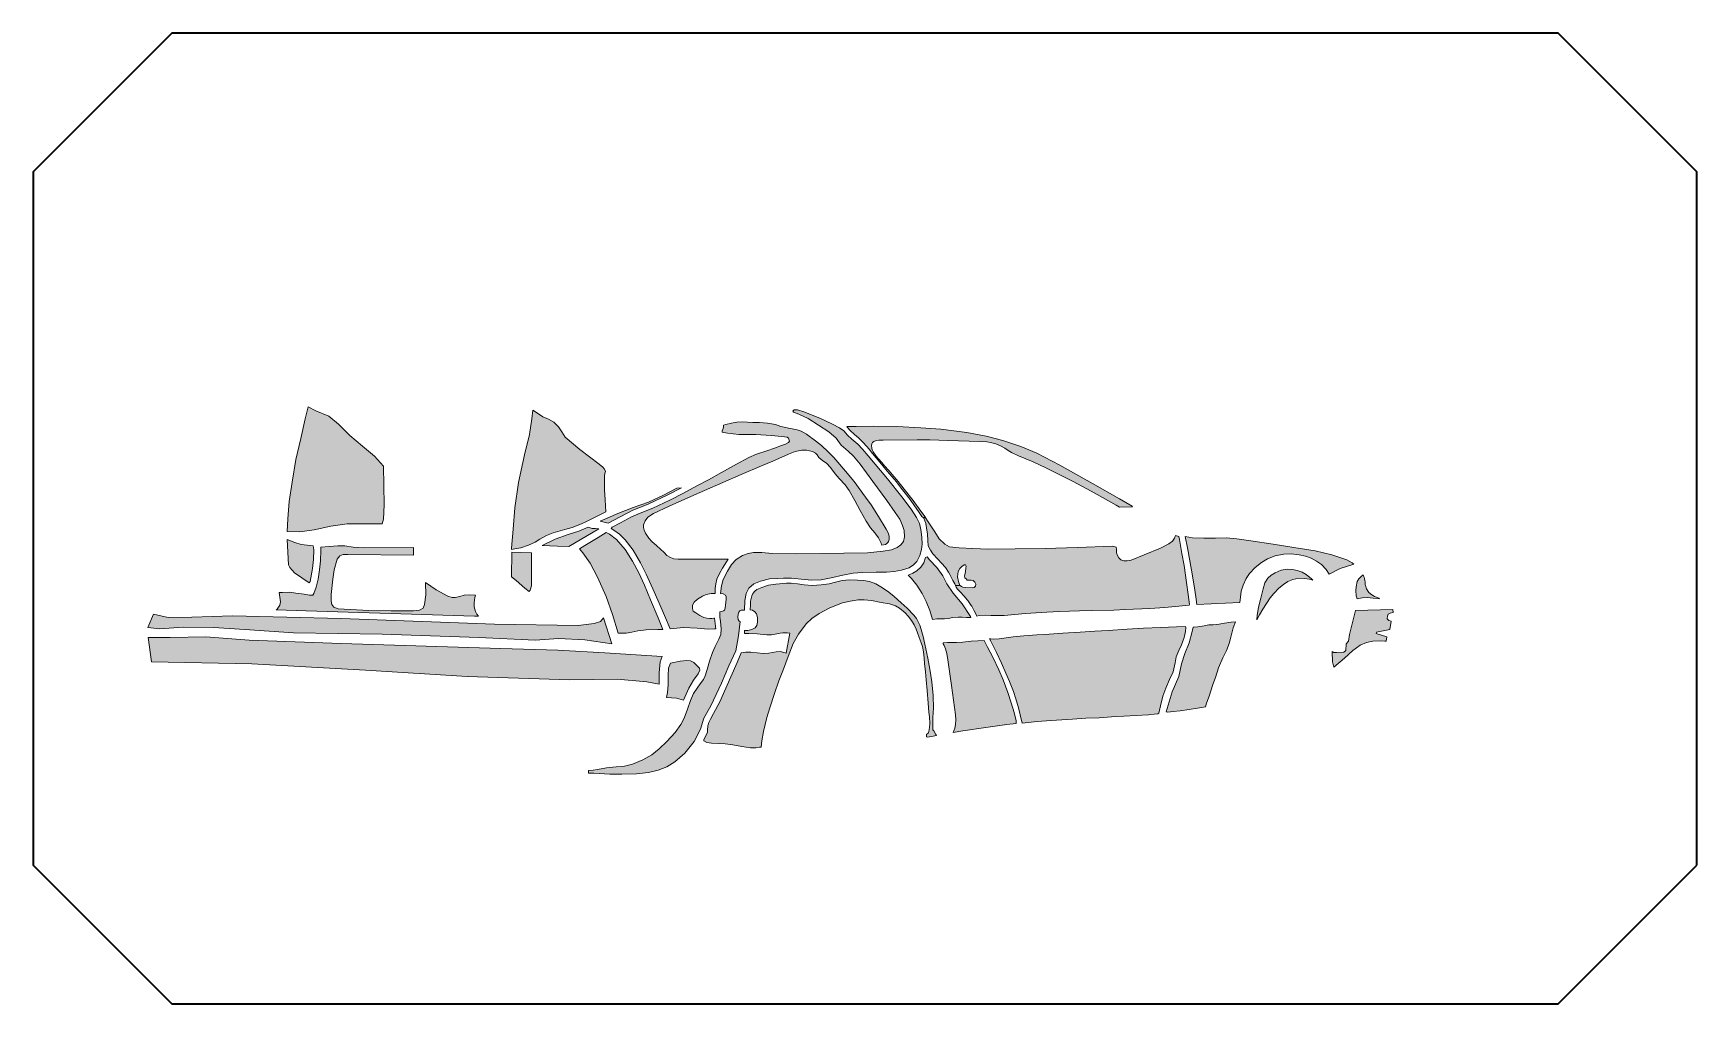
# Model space of a CAD drawing. Extents: x 6 to 143, y -103 to -23.
import ezdxf

# ---------------------------------------------------------------- set-up
doc = ezdxf.new("R2010")
doc.units = 0
doc.header["$MEASUREMENT"] = 0
doc.layers.add('EdgeTop', color=7, linetype='Continuous', lineweight=0)
doc.layers.add('VoidF-Delorean', color=7, linetype='Continuous', lineweight=0)

msp = doc.modelspace()

# ---------------------------------------------------------------- hatches: boundary and pattern name
at = {"layer": 'VoidF-Delorean', "true_color": 0xc7e6d8, "transparency": 33554687}
h = msp.add_hatch(color=254, dxfattribs=at)
h.dxf.hatch_style = 2
h.paths.add_polyline_path([(26.66, -63.94), (26.71, -62.88), (26.82, -61.45), (27.05, -59.86), (27.37, -58), (27.76, -56.25), (28.13, -54.65), (28.37, -53.65), (29, -53.98), (30.08, -54.42), (30.88, -55.08), (31.81, -56.01), (32.85, -56.89), (33.86, -57.71), (34.59, -58.53), (34.65, -61.74), (34.58, -62.92), (34.47, -63.31), (33.35, -63.29), (31.59, -63.3), (30.25, -63.48), (28.88, -63.79), (27.68, -63.97)])
h = msp.add_hatch(color=254, dxfattribs=at)
h.dxf.hatch_style = 2
h.paths.add_polyline_path([(45.15, -65.29), (45.27, -63.74), (45.43, -61.98), (45.73, -59.9), (46.22, -57.62), (46.62, -55.93), (46.83, -54.64), (46.9, -53.92), (47.12, -54.06), (47.72, -54.47), (48.18, -54.66), (48.64, -54.91), (49.01, -55.29), (49.3, -55.71), (49.56, -56.14), (50.78, -57.17), (52.38, -58.38), (52.67, -58.62), (52.82, -58.79), (52.88, -58.98), (52.85, -59.14), (52.81, -59.35), (52.81, -60.49), (52.86, -61.31), (52.93, -62.3), (51.44, -63.06), (50.91, -63.31), (50.13, -63.59), (49.53, -63.77), (48.57, -64.04), (48.03, -64.26), (47.48, -64.55), (47.09, -64.81), (46.54, -65.06), (45.9, -65.28), (45.43, -65.37), (45.13, -65.4)])
h = msp.add_hatch(color=254, dxfattribs=at)
h.dxf.hatch_style = 2
h.paths.add_polyline_path([(51.93, -83.86), (53.25, -83.94), (54.24, -83.94), (55.44, -83.9), (56.44, -83.79), (57.24, -83.6), (57.95, -83.32), (58.6, -82.93), (59.44, -82.2), (60.19, -81.23), (60.72, -80.22), (61.01, -79.33), (61.58, -78.3), (62.46, -76.43), (63.07, -74.99), (63.65, -73.76), (63.85, -72.54), (64, -71.36), (63.9, -71.31), (63.82, -71.19), (63.8, -70.98), (63.83, -70.73), (63.89, -70.59), (63.97, -70.47), (64.09, -70.42), (64.24, -70.41), (64.35, -70.41), (64.38, -69.61), (64.49, -69.03), (64.72, -68.59), (65.12, -68.24), (65.68, -68.03), (66.4, -67.82), (67.06, -67.79), (67.58, -67.77), (68.22, -67.77), (69.31, -67.88), (69.89, -67.94), (70.68, -67.9), (71.49, -67.75), (72.46, -67.52), (73.3, -67.37), (74.09, -67.31), (75.2, -67.29), (76.07, -67.27), (76.68, -67.23), (77.3, -67.12), (77.92, -66.92), (78.29, -66.69), (78.57, -66.39), (78.82, -65.91), (78.94, -65.41), (79.01, -64.96), (78.98, -64.39), (78.9, -63.76), (78.78, -63.27), (78.53, -62.77), (78.09, -62.1), (77.33, -61.08), (76.15, -59.59), (74.54, -57.7), (74.07, -57.14), (73.69, -56.73), (73.21, -56.33), (72.84, -55.99), (72.53, -55.64), (72.19, -55.38), (71.62, -55.09), (70.55, -54.59), (69.23, -54.07), (68.71, -53.9), (68.45, -53.91), (68.33, -54), (68.4, -54.1), (68.84, -54.26), (69.59, -54.62), (70.46, -55.15), (71.3, -55.72), (71.9, -56.24), (72.32, -56.8), (72.89, -57.32), (73.33, -57.71), (73.88, -58.38), (74.94, -59.81), (76.09, -61.38), (76.78, -62.35), (77.15, -62.9), (77.39, -63.43), (77.52, -63.84), (77.54, -64.36), (77.45, -64.75), (77.23, -65.04), (76.94, -65.25), (76.46, -65.44), (75.79, -65.55), (74.49, -65.69), (72.54, -65.72), (68.67, -65.76), (66.62, -65.74), (65.79, -65.67), (65.09, -65.67), (64.64, -65.74), (64.18, -65.9), (63.66, -66.24), (63.29, -66.66), (62.94, -67.21), (62.59, -67.88), (62.45, -68.42), (62.37, -69.05), (62.59, -69.08), (62.79, -69.18), (62.84, -69.31), (62.85, -69.51), (62.77, -70.24), (62.71, -70.4), (62.61, -70.48), (62.49, -70.52), (62.33, -70.56), (62.31, -70.98), (62.37, -71.35), (62.43, -71.94), (62.39, -72.41), (62.23, -72.81), (61.92, -73.4), (61.7, -73.9), (61.47, -74.61), (61.27, -75.3), (61.12, -75.82), (60.96, -76.12), (60.69, -76.5), (60.44, -76.84), (60.16, -77.27), (59.89, -77.87), (59.65, -78.58), (59.38, -79.33), (59.1, -79.85), (58.64, -80.49), (57.95, -81.23), (57.31, -81.85), (56.72, -82.34), (55.97, -82.74), (55.13, -83.11), (54.47, -83.27), (53.76, -83.32), (52.97, -83.41), (52.22, -83.54), (51.88, -83.59), (51.5, -83.63), (51.5, -83.86)])
h = msp.add_hatch(color=254, dxfattribs=at)
h.dxf.hatch_style = 2
h.paths.add_polyline_path([(61.87, -71.95), (61.35, -71.98), (60.44, -71.91), (59.33, -71.85), (58.21, -71.96), (57.76, -70.84), (57.31, -69.85), (56.79, -68.65), (56.24, -67.44), (55.78, -66.52), (55.16, -65.48), (54.52, -64.61), (54.04, -64.14), (53.59, -63.81), (53.35, -63.69), (53.44, -63.58), (54.12, -63.21), (55.03, -62.73), (55.9, -62.37), (56.79, -62), (58.19, -61.35), (59.31, -60.76), (60.43, -60.17), (61.37, -59.66), (62.45, -59.07), (63.69, -58.38), (64.7, -57.83), (65.35, -57.55), (66.2, -57.27), (66.83, -57.05), (67.39, -56.85), (67.72, -56.73), (67.99, -56.6), (68.05, -56.48), (67.97, -56.23), (67.87, -56.15), (67.44, -56.09), (66.55, -56.01), (65.28, -55.92), (64.22, -55.93), (63.89, -55.93), (63.41, -55.87), (62.96, -55.81), (62.51, -55.74), (62.5, -55.63), (62.58, -55.43), (62.62, -55.3), (62.62, -55.17), (62.8, -55.12), (63.28, -55.01), (63.73, -54.92), (64.16, -54.89), (64.59, -54.92), (65.04, -54.95), (65.59, -54.94), (66.25, -55), (66.9, -55.12), (67.35, -55.26), (67.61, -55.34), (67.97, -55.4), (68.41, -55.48), (68.7, -55.55), (69.01, -55.67), (69.45, -55.91), (70.21, -56.45), (70.7, -56.84), (71.26, -57.36), (71.71, -57.82), (72.69, -58.96), (73.38, -59.82), (74.32, -61.09), (74.79, -61.74), (75.39, -62.7), (76.04, -63.75), (76.21, -64.09), (76.28, -64.33), (76.28, -64.58), (76.22, -64.75), (76.16, -64.83), (76.09, -64.93), (75.98, -65), (75.66, -65.05), (75.59, -64.84), (75.39, -64.44), (75.1, -64.05), (74.75, -63.64), (74.38, -63.07), (73.9, -62.21), (73.45, -61.37), (72.97, -60.55), (72.64, -60.09), (72.15, -59.55), (71.83, -59.18), (71.45, -58.65), (71.12, -58.3), (70.82, -58.09), (70.48, -57.83), (70.34, -57.62), (70.21, -57.47), (69.97, -57.33), (69.47, -57.22), (69.07, -57.23), (68.54, -57.33), (67.99, -57.56), (66.68, -58.13), (65.75, -58.52), (64.07, -59.24), (62.56, -59.9), (61.06, -60.54), (59.94, -61.03), (58.14, -61.84), (56.84, -62.45), (56.37, -62.76), (56.16, -63.05), (56.03, -63.39), (56.02, -63.59), (56.08, -63.82), (56.2, -64.06), (56.46, -64.47), (56.72, -64.74), (57.12, -65.11), (57.72, -65.66), (57.96, -65.9), (58.26, -66.08), (58.52, -66.17), (58.88, -66.21), (59.39, -66.22), (61.23, -66.21), (63.01, -66.22), (62.86, -66.44), (62.53, -66.95), (62.3, -67.38), (62.08, -67.86), (61.99, -68.24), (61.93, -68.64), (61.92, -69.04), (61.61, -69.03), (61.19, -69.13), (60.9, -69.26), (60.49, -69.51), (60.2, -69.75), (60.07, -70.01), (60.07, -70.29), (60.13, -70.5), (60.33, -70.64), (60.66, -70.85), (60.99, -71.02), (61.24, -71.08), (61.48, -71.11), (61.66, -71.09), (61.81, -71.06), (61.87, -71.06), (61.98, -71.95)])
h = msp.add_hatch(color=254, dxfattribs=at)
h.dxf.hatch_style = 2
h.paths.add_polyline_path([(96.3, -61.85), (95.27, -61.24), (93.03, -59.96), (90.36, -58.47), (88.45, -57.48), (87.13, -56.91), (85.65, -56.43), (84.28, -56.06), (82.68, -55.76), (80.55, -55.49), (78.88, -55.37), (76.95, -55.27), (75, -55.25), (73.56, -55.26), (72.8, -55.28), (72.83, -55.36), (73.07, -55.6), (73.42, -55.92), (73.76, -56.22), (74.15, -56.62), (74.63, -57.14), (74.9, -57.5), (75.64, -58.38), (76.11, -58.95), (76.87, -59.84), (77.27, -60.36), (77.6, -60.76), (78, -61.3), (78.36, -61.8), (78.71, -62.29), (78.98, -62.68), (79.11, -62.81), (79.24, -62.73), (79.16, -62.6), (78.9, -62.25), (78.26, -61.38), (77.52, -60.44), (77.02, -59.82), (76.7, -59.43), (76.25, -58.91), (75.9, -58.52), (75.66, -58.25), (75.39, -57.95), (75.22, -57.73), (74.96, -57.35), (74.88, -57.2), (74.84, -57.05), (74.82, -56.84), (74.85, -56.69), (74.91, -56.58), (75.02, -56.5), (75.2, -56.43), (75.42, -56.4), (75.79, -56.39), (78.58, -56.36), (79.64, -56.37), (81.12, -56.42), (82.87, -56.47), (84.32, -56.54), (84.64, -56.58), (85.06, -56.71), (85.45, -56.87), (85.82, -57.06), (86.1, -57.26), (86.37, -57.42), (86.95, -57.69), (87.55, -57.94), (88.14, -58.18), (89.19, -58.67), (89.92, -59.03), (91.45, -59.81), (92.94, -60.6), (94.35, -61.4), (94.99, -61.76), (95.28, -61.92), (96.35, -61.9)])
h = msp.add_hatch(color=254, dxfattribs=at)
h.dxf.hatch_style = 2
h.paths.add_polyline_path([(52.46, -63.08), (53.1, -63.23), (55.15, -62.16), (56.41, -61.67), (58.03, -60.91), (59.17, -60.32), (58.76, -60.36), (57.67, -60.92), (56.45, -61.5), (55.16, -61.96), (53.9, -62.45)])
h = msp.add_hatch(color=254, dxfattribs=at)
h.dxf.hatch_style = 2
edge = h.paths.add_edge_path()
edge.add_spline(control_points=[(101.03, -69.94), (101.03, -69.94), (100.93, -69.13), (100.93, -69.13), (100.93, -69.13), (100.8, -68.14), (100.8, -68.14), (100.8, -68.14), (100.59, -66.73), (100.59, -66.73), (100.59, -66.73), (100.42, -65.75), (100.42, -65.75), (100.42, -65.75), (100.21, -64.58), (100.21, -64.58), (100.21, -64.58), (100.16, -64.34), (100.16, -64.34), (100.16, -64.34), (99.88, -64.25), (99.88, -64.25), (99.88, -64.25), (99.81, -64.48), (99.81, -64.48), (99.81, -64.48), (99.64, -64.73), (99.64, -64.73), (99.64, -64.73), (99.34, -64.94), (99.34, -64.94), (99.34, -64.94), (98.65, -65.29), (98.65, -65.29), (98.65, -65.29), (97.29, -65.86), (97.29, -65.86), (97.29, -65.86), (96.24, -66.3), (96.24, -66.3), (96.24, -66.3), (95.89, -66.36), (95.89, -66.36), (95.89, -66.36), (95.62, -66.36), (95.62, -66.36), (95.62, -66.36), (95.38, -66.26), (95.38, -66.26), (95.38, -66.26), (95.21, -66.1), (95.21, -66.1), (95.21, -66.1), (95.1, -65.92), (95.1, -65.92), (95.1, -65.92), (95.03, -65.69), (95.03, -65.69), (95.03, -65.69), (95.02, -65.39), (95.02, -65.39), (95.02, -65.39), (95, -65.23), (95, -65.23), (95, -65.23), (94.72, -65.14), (94.72, -65.14), (94.72, -65.14), (91.78, -65.25), (91.78, -65.25), (91.78, -65.25), (89.13, -65.32), (89.13, -65.32), (89.13, -65.32), (86.66, -65.35), (86.66, -65.35), (86.66, -65.35), (84.44, -65.38), (84.44, -65.38), (84.44, -65.38), (83.18, -65.33), (83.18, -65.33), (83.18, -65.33), (82.06, -65.27), (82.06, -65.27), (82.06, -65.27), (81.24, -65.19), (81.24, -65.19), (81.24, -65.19), (80.88, -64.97), (80.88, -64.97), (80.88, -64.97), (80.41, -64.54), (80.41, -64.54), (80.41, -64.54), (80.03, -63.95), (80.03, -63.95), (80.03, -63.95), (79.48, -63.12), (79.48, -63.12), (79.48, -63.12), (79.24, -62.76), (79.24, -62.76), (79.24, -62.76), (79.13, -62.83), (79.13, -62.83), (79.13, -62.83), (79.29, -63.28), (79.29, -63.28), (79.29, -63.28), (79.36, -63.62), (79.36, -63.62), (79.36, -63.62), (79.44, -64.14), (79.44, -64.14), (79.44, -64.14), (79.47, -64.68), (79.47, -64.68), (79.47, -64.68), (79.5, -65.11), (79.5, -65.11), (79.5, -65.11), (79.68, -65.48), (79.68, -65.48), (79.68, -65.48), (79.87, -65.76), (79.87, -65.76), (79.87, -65.76), (80.29, -66.2), (80.29, -66.2), (80.29, -66.2), (80.58, -66.53), (80.58, -66.53), (80.58, -66.53), (80.91, -66.89), (80.91, -66.89), (80.91, -66.89), (81.18, -67.28), (81.18, -67.28), (81.18, -67.28), (81.28, -67.46), (81.28, -67.46), (81.28, -67.46), (81.53, -67.97), (81.53, -67.97), (81.53, -67.97), (81.68, -68.25), (81.68, -68.25), (81.68, -68.25), (81.75, -68.38), (81.75, -68.38), (81.75, -68.38), (82.11, -68.37), (82.11, -68.37), (82.11, -68.37), (81.99, -68.05), (81.99, -68.05), (81.99, -68.05), (81.92, -67.66), (81.92, -67.66), (81.92, -67.66), (81.98, -67.23), (81.98, -67.23), (81.98, -67.23), (82.11, -66.97), (82.11, -66.97), (82.11, -66.97), (82.27, -66.82), (82.27, -66.82), (82.27, -66.82), (82.47, -66.67), (82.47, -66.67), (82.47, -66.67), (82.56, -66.67), (82.56, -66.67), (82.56, -66.67), (82.62, -66.78), (82.62, -66.78), (82.62, -66.78), (82.61, -66.95), (82.61, -66.95), (82.61, -66.95), (82.58, -67.19), (82.58, -67.19), (82.58, -67.19), (82.54, -67.39), (82.54, -67.39), (82.54, -67.39), (82.48, -67.58), (82.48, -67.58), (82.48, -67.58), (82.51, -67.74), (82.51, -67.74), (82.51, -67.74), (82.62, -67.84), (82.62, -67.84), (82.62, -67.84), (82.7, -67.93), (82.7, -67.93), (82.7, -67.93), (82.84, -67.93), (82.84, -67.93), (82.84, -67.93), (83.04, -67.93), (83.04, -67.93), (83.04, -67.93), (83.21, -67.98), (83.21, -67.98), (83.21, -67.98), (83.34, -68.11), (83.34, -68.11), (83.34, -68.11), (83.41, -68.26), (83.41, -68.26), (83.41, -68.26), (83.4, -68.43), (83.4, -68.43), (83.4, -68.43), (83.28, -68.55), (83.28, -68.55), (83.28, -68.55), (83.11, -68.56), (83.11, -68.56), (83.11, -68.56), (82.58, -68.55), (82.58, -68.55), (82.58, -68.55), (82.36, -68.52), (82.36, -68.52), (82.36, -68.52), (82.23, -68.45), (82.23, -68.45), (82.23, -68.45), (82.13, -68.38), (82.13, -68.38), (82.13, -68.38), (81.75, -68.39), (81.75, -68.39), (81.75, -68.39), (81.81, -68.51), (81.81, -68.52), (81.82, -68.52), (81.92, -68.67), (81.92, -68.67), (81.92, -68.67), (82.12, -68.91), (82.12, -68.91), (82.12, -68.91), (82.47, -69.27), (82.47, -69.27), (82.47, -69.27), (82.71, -69.56), (82.71, -69.56), (82.71, -69.56), (83.03, -70.01), (83.04, -70.02), (83.05, -70.03), (83.29, -70.48), (83.29, -70.48), (83.29, -70.48), (83.45, -70.77), (83.45, -70.77), (83.45, -70.77), (83.51, -70.9), (83.51, -70.9), (83.51, -70.9), (83.71, -70.86), (83.71, -70.86), (83.71, -70.86), (84.18, -70.83), (84.18, -70.83), (84.18, -70.83), (84.65, -70.84), (84.65, -70.84), (84.65, -70.84), (85.07, -70.86), (85.07, -70.86), (85.07, -70.86), (85.75, -70.86), (85.75, -70.86), (85.75, -70.86), (86.64, -70.78), (86.64, -70.78), (86.64, -70.78), (87.53, -70.69), (87.53, -70.69), (87.53, -70.69), (89.27, -70.57), (89.27, -70.57), (89.27, -70.57), (90.32, -70.52), (90.32, -70.52), (90.32, -70.52), (91.98, -70.47), (91.98, -70.47), (91.98, -70.47), (93.01, -70.44), (93.01, -70.44), (93.01, -70.44), (94.81, -70.41), (94.81, -70.41), (94.81, -70.41), (95.76, -70.37), (95.76, -70.37), (95.76, -70.37), (97.76, -70.28), (97.76, -70.28), (97.76, -70.28), (99.01, -70.19), (99.01, -70.19), (99.01, -70.19), (101.02, -70), (101.02, -70), (101.02, -70), (101.03, -69.94), (101.03, -69.94)], knot_values=[0, 0, 0, 0, 1, 1, 1, 2, 2, 2, 3, 3, 3, 4, 4, 4, 5, 5, 5, 6, 6, 6, 7, 7, 7, 8, 8, 8, 9, 9, 9, 10, 10, 10, 11, 11, 11, 12, 12, 12, 13, 13, 13, 14, 14, 14, 15, 15, 15, 16, 16, 16, 17, 17, 17, 18, 18, 18, 19, 19, 19, 20, 20, 20, 21, 21, 21, 22, 22, 22, 23, 23, 23, 24, 24, 24, 25, 25, 25, 26, 26, 26, 27, 27, 27, 28, 28, 28, 29, 29, 29, 30, 30, 30, 31, 31, 31, 32, 32, 32, 33, 33, 33, 34, 34, 34, 35, 35, 35, 36, 36, 36, 37, 37, 37, 38, 38, 38, 39, 39, 39, 40, 40, 40, 41, 41, 41, 42, 42, 42, 43, 43, 43, 44, 44, 44, 45, 45, 45, 46, 46, 46, 47, 47, 47, 48, 48, 48, 49, 49, 49, 50, 50, 50, 51, 51, 51, 52, 52, 52, 53, 53, 53, 54, 54, 54, 55, 55, 55, 56, 56, 56, 57, 57, 57, 58, 58, 58, 59, 59, 59, 60, 60, 60, 61, 61, 61, 62, 62, 62, 63, 63, 63, 64, 64, 64, 65, 65, 65, 66, 66, 66, 67, 67, 67, 68, 68, 68, 69, 69, 69, 70, 70, 70, 71, 71, 71, 72, 72, 72, 73, 73, 73, 74, 74, 74, 75, 75, 75, 76, 76, 76, 77, 77, 77, 78, 78, 78, 79, 79, 79, 80, 80, 80, 81, 81, 81, 82, 82, 82, 83, 83, 83, 84, 84, 84, 85, 85, 85, 86, 86, 86, 87, 87, 87, 88, 88, 88, 89, 89, 89, 90, 90, 90, 91, 91, 91, 92, 92, 92, 93, 93, 93, 94, 94, 94, 95, 95, 95, 96, 96, 96, 97, 97, 97, 98, 98, 98, 99, 99, 99, 100, 100, 100, 101, 101, 101, 102, 102, 102, 103, 103, 103, 104, 104, 104, 105, 105, 105, 105], degree=3, periodic=0)
h = msp.add_hatch(color=254, dxfattribs=at)
h.dxf.hatch_style = 2
h.paths.add_polyline_path([(47.67, -65.08), (48.73, -64.55), (49.81, -64.17), (50.68, -63.91), (51.47, -63.58), (51.79, -63.69), (52.08, -63.69), (52.33, -63.71), (49.86, -65.16), (48.94, -65.14)])
h = msp.add_hatch(color=254, dxfattribs=at)
h.dxf.hatch_style = 2
h.paths.add_polyline_path([(53.93, -72.31), (53.48, -70.78), (52.94, -69.3), (52.24, -67.68), (51.62, -66.55), (51.03, -65.7), (50.74, -65.37), (51.2, -65.08), (52.29, -64.41), (52.96, -64.02), (53.22, -64.15), (53.8, -64.6), (54.5, -65.42), (55.12, -66.38), (55.63, -67.34), (56.1, -68.36), (56.61, -69.56), (57.24, -71.04), (57.62, -72), (57.2, -72), (56.25, -72.04), (55.55, -72.12), (55.05, -72.24), (54.6, -72.3), (54.22, -72.3)])
h = msp.add_hatch(color=254, dxfattribs=at)
h.dxf.hatch_style = 2
h.paths.add_polyline_path([(105.2, -69.79), (101.63, -69.95), (101.56, -69.32), (101.42, -68.42), (101.2, -67.12), (100.88, -65.27), (100.68, -64.35), (101.29, -64.44), (102.22, -64.49), (103.17, -64.47), (104.1, -64.45), (104.93, -64.54), (106.1, -64.69), (107.95, -64.98), (109.64, -65.25), (111.39, -65.53), (112.77, -65.84), (114, -66.27), (114.46, -66.5), (114.58, -66.61), (113.47, -66.98), (112.56, -67.44), (112.31, -67.07), (111.91, -66.65), (111.51, -66.37), (111.07, -66.14), (110.61, -65.96), (110.09, -65.84), (109.42, -65.77), (108.81, -65.81), (108.1, -65.94), (107.47, -66.17), (106.97, -66.48), (106.45, -66.91), (105.99, -67.39), (105.71, -67.81), (105.47, -68.34), (105.31, -68.85), (105.23, -69.34)])
at = {"layer": 'VoidF-Delorean', "true_color": 0xc8e6d8, "transparency": 33554687}
h = msp.add_hatch(color=254, dxfattribs=at)
h.dxf.hatch_style = 2
h.paths.add_polyline_path([(25.98, -68.96), (26.1, -69.72), (26.04, -69.99), (25.81, -70.33), (25.75, -70.38), (28.22, -70.46), (42.1, -70.91), (42.42, -70.92), (42.28, -70.75), (42.16, -70.52), (42.07, -70.15), (42.06, -69.82), (42.12, -69.37), (42.17, -69.19), (41.66, -69.16), (41.25, -69.19), (40.89, -69.3), (40.5, -69.36), (40.24, -69.37), (39.89, -69.25), (38.92, -68.73), (38.04, -68.13), (38.07, -69.16), (37.98, -69.94), (37.85, -70.24), (37.57, -70.41), (37.06, -70.48), (35.22, -70.48), (33.38, -70.45), (30.85, -70.31), (30.49, -70.18), (30.33, -69.95), (30.28, -69.64), (30.28, -69.11), (30.41, -67.86), (30.53, -67.08), (30.77, -66.2), (30.99, -65.93), (31.25, -65.82), (31.65, -65.82), (37.06, -65.88), (37.07, -65.26), (32.97, -65.28), (32.08, -65.22), (31.4, -65.1), (30.82, -65.11), (30.12, -65.17), (29.42, -65.22), (29.43, -65.48), (29.4, -66.36), (29.32, -67.09), (29.2, -67.85), (29.03, -68.51), (28.85, -69.05), (28.75, -69.18), (28.5, -69.17), (28.04, -69.1), (27.35, -69.01), (26.84, -68.93), (26.26, -68.96)])
at = {"layer": 'VoidF-Delorean', "true_color": 0xc7e6d8, "transparency": 33554687}
h = msp.add_hatch(color=254, dxfattribs=at)
h.dxf.hatch_style = 2
h.paths.add_polyline_path([(26.64, -64.6), (26.77, -66.69), (26.88, -66.91), (27.26, -67.33), (28.46, -68.16), (28.55, -68.05), (28.74, -66.97), (28.81, -66.25), (28.84, -65.45), (28.8, -65.1), (27.79, -64.99), (27.28, -64.84)])
h = msp.add_hatch(color=254, dxfattribs=at)
h.dxf.hatch_style = 2
h.paths.add_polyline_path([(45.18, -65.64), (45.13, -67.67), (45.54, -67.96), (46.23, -68.59), (46.61, -68.87), (46.68, -68.77), (46.78, -68.4), (46.78, -67.2), (46.79, -65.69)])
h = msp.add_hatch(color=254, dxfattribs=at)
h.dxf.hatch_style = 2
h.paths.add_polyline_path([(82.98, -70.94), (82.29, -69.9), (81.56, -69.02), (81.04, -68.24), (80.7, -67.59), (80.21, -66.89), (79.6, -66.27), (79.4, -66.02), (79.27, -66.08), (79.13, -66.5), (78.89, -66.86), (78.56, -67.17), (78.24, -67.36), (77.97, -67.48), (77.84, -67.52), (78.13, -67.81), (78.56, -68.36), (79.01, -69.05), (79.33, -69.69), (79.64, -70.45), (79.85, -71.18), (80.22, -71.13), (80.58, -71.12), (80.85, -71.13), (81.15, -71.1), (81.52, -71.03), (81.96, -70.99), (82.3, -71), (82.66, -71.01), (82.94, -71.03), (83, -71.01)])
h = msp.add_hatch(color=254, dxfattribs=at)
h.dxf.hatch_style = 2
h.paths.add_polyline_path([(106.62, -70.84), (106.74, -70.17), (106.93, -69.42), (107.1, -68.65), (107.26, -68.17), (107.51, -67.78), (107.77, -67.53), (108.11, -67.33), (108.61, -67.12), (109.08, -67.03), (109.54, -67.07), (109.92, -67.14), (110.34, -67.29), (110.65, -67.46), (111.09, -67.83), (111.2, -67.95), (110.93, -67.87), (110.51, -67.79), (110.06, -67.78), (109.56, -67.88), (109.14, -68.06), (108.79, -68.29), (108.41, -68.6), (107.99, -69.04), (107.7, -69.41), (107.38, -69.87), (107.09, -70.34), (106.82, -70.8), (106.6, -71.21)])
h = msp.add_hatch(color=254, dxfattribs=at)
h.dxf.hatch_style = 2
h.paths.add_polyline_path([(79.88, -80.28), (79.88, -79.27), (79.94, -78.48), (79.91, -77.44), (79.79, -76.33), (79.62, -75.27), (79.46, -74.36), (79.23, -73.22), (79.08, -72.59), (78.93, -72.02), (78.8, -71.66), (78.67, -71.37), (78.52, -71.11), (78.3, -70.82), (77.77, -70.26), (77.28, -69.8), (76.69, -69.3), (76.26, -68.93), (75.74, -68.56), (75.19, -68.24), (74.65, -68.06), (74.18, -67.97), (73.68, -67.93), (73.01, -67.91), (72.4, -67.96), (71.84, -68.11), (71.33, -68.23), (70.66, -68.33), (69.95, -68.39), (69.27, -68.33), (68.72, -68.25), (68.19, -68.18), (67.82, -68.18), (66.93, -68.27), (66.33, -68.36), (65.79, -68.54), (65.36, -68.72), (65.19, -68.85), (65.04, -69.04), (64.95, -69.23), (64.85, -69.66), (64.84, -70.01), (64.83, -70.38), (65, -70.4), (65.2, -70.54), (65.33, -70.72), (65.41, -71.03), (65.41, -71.41), (65.36, -71.67), (65.22, -71.86), (64.95, -72.02), (64.62, -72.09), (64.36, -72.1), (64.34, -72.33), (64.72, -72.33), (65.39, -72.36), (65.9, -72.41), (66.2, -72.46), (66.58, -72.44), (67.01, -72.37), (67.29, -72.31), (67.52, -72.28), (67.86, -72.28), (68.08, -72.31), (67.78, -73.96), (67.52, -73.87), (67.28, -73.82), (66.97, -73.85), (66.36, -73.95), (65.92, -73.98), (65.39, -73.93), (64.87, -73.87), (64.46, -73.88), (64.07, -73.94), (63.74, -74.72), (62.81, -76.84), (62.32, -77.96), (61.8, -78.94), (61.54, -79.39), (61.4, -79.68), (61.33, -79.96), (61.29, -80.31), (61.29, -80.46), (60.99, -81.09), (61.01, -81.18), (61.25, -81.31), (61.63, -81.39), (62.21, -81.41), (62.76, -81.44), (63.4, -81.52), (64.14, -81.65), (64.85, -81.75), (65.29, -81.76), (65.6, -81.72), (65.72, -81.7), (65.79, -81.19), (65.93, -80.41), (66.18, -79.26), (66.43, -78.46), (66.82, -77.27), (67.19, -76.24), (67.56, -75.27), (67.94, -74.24), (68.37, -73.16), (68.79, -72.39), (69.43, -71.55), (69.91, -71.09), (70.52, -70.7), (71.4, -70.23), (72.44, -69.82), (73.06, -69.66), (73.72, -69.55), (74.23, -69.55), (74.82, -69.62), (75.61, -69.77), (76.3, -69.89), (76.79, -70.05), (77.13, -70.26), (77.59, -70.64), (77.85, -70.91), (78.13, -71.26), (78.33, -71.62), (78.5, -71.98), (78.62, -72.27), (78.76, -72.66), (78.93, -73.1), (79.02, -73.42), (79.11, -73.84), (79.17, -74.33), (79.2, -74.8), (79.26, -75.49), (79.32, -76.16), (79.41, -77.03), (79.5, -78.07), (79.56, -78.82), (79.6, -79.21), (79.63, -79.77), (79.61, -80.09), (79.56, -80.41), (79.49, -80.55), (79.36, -80.65), (79.36, -80.86), (79.46, -80.87), (80.18, -80.74), (80.12, -80.65), (79.96, -80.37)])
at = {"layer": 'VoidF-Delorean', "true_color": 0xc8e6d8, "transparency": 33554687}
h = msp.add_hatch(color=254, dxfattribs=at)
h.dxf.hatch_style = 2
edge = h.paths.add_edge_path()
edge.add_spline(control_points=[(115.36, -67.51), (115.36, -67.51), (115.45, -67.73), (115.45, -67.73), (115.45, -67.73), (115.49, -67.97), (115.5, -67.99), (115.51, -68.02), (115.54, -68.37), (115.54, -68.37), (115.54, -68.37), (115.63, -68.66), (115.63, -68.66), (115.63, -68.66), (115.83, -68.97), (115.83, -68.97), (115.83, -68.97), (116.06, -69.14), (116.06, -69.14), (116.06, -69.14), (116.3, -69.29), (116.3, -69.29), (116.3, -69.29), (116.68, -69.43), (116.68, -69.43), (116.68, -69.43), (116.69, -69.48), (116.69, -69.48), (116.69, -69.48), (116.17, -69.42), (116.17, -69.42), (116.17, -69.42), (115.7, -69.38), (115.7, -69.38), (115.7, -69.38), (115.27, -69.4), (115.27, -69.4), (115.27, -69.4), (114.85, -69.48), (114.85, -69.48), (114.85, -69.48), (114.79, -69.22), (114.79, -69.22), (114.79, -69.22), (114.75, -68.8), (114.75, -68.8), (114.75, -68.8), (114.77, -68.48), (114.77, -68.48), (114.77, -68.48), (114.85, -68.06), (114.85, -68.06), (114.85, -68.06), (115.01, -67.82), (115.01, -67.82), (115.01, -67.82), (115.23, -67.62), (115.23, -67.62), (115.23, -67.62), (115.36, -67.51), (115.36, -67.51)], knot_values=[0, 0, 0, 0, 1, 1, 1, 2, 2, 2, 3, 3, 3, 4, 4, 4, 5, 5, 5, 6, 6, 6, 7, 7, 7, 8, 8, 8, 9, 9, 9, 10, 10, 10, 11, 11, 11, 12, 12, 12, 13, 13, 13, 14, 14, 14, 15, 15, 15, 16, 16, 16, 17, 17, 17, 18, 18, 18, 19, 19, 19, 20, 20, 20, 20], degree=3, periodic=0)
at = {"layer": 'VoidF-Delorean', "true_color": 0xc7e6d8, "transparency": 33554687}
h = msp.add_hatch(color=254, dxfattribs=at)
h.dxf.hatch_style = 2
h.paths.add_polyline_path([(15.62, -70.74), (15.16, -71.84), (16.16, -71.96), (18.06, -71.82), (20.57, -71.84), (23.16, -72), (27.16, -72.28), (34.49, -72.4), (42.46, -72.66), (47.08, -72.88), (49.03, -72.76), (51.18, -72.86), (53.41, -73.2), (52.73, -71.04), (52.47, -71.35), (51.96, -71.5), (50.64, -71.69), (43.75, -71.57), (31.11, -71.11), (22.13, -70.87), (18.78, -70.98), (16.83, -71.03)])
at = {"layer": 'VoidF-Delorean', "true_color": 0xc8e6d8, "transparency": 33554687}
h = msp.add_hatch(color=254, dxfattribs=at)
h.dxf.hatch_style = 2
h.paths.add_polyline_path([(112.93, -75.12), (113.82, -74.36), (114.5, -73.74), (115.11, -73.3), (115.64, -73.07), (116.16, -72.98), (116.75, -72.94), (117.13, -72.96), (117.25, -72.96), (117.32, -72.62), (116.42, -72.33), (116.46, -72.24), (117.55, -72.01), (117.66, -71.31), (117.47, -71.26), (117.34, -71.14), (117.35, -70.92), (117.43, -70.74), (117.57, -70.65), (117.82, -70.61), (117.79, -70.35), (114.72, -70.43), (114.42, -71.66), (114.23, -72.43), (114.14, -72.96), (113.96, -73.19), (113.93, -73.74), (113.76, -73.87), (113.16, -73.9), (112.93, -73.89), (112.8, -73.83), (112.82, -74.68)])
at = {"layer": 'VoidF-Delorean', "true_color": 0xc7e6d8, "transparency": 33554687}
h = msp.add_hatch(color=254, dxfattribs=at)
h.dxf.hatch_style = 2
h.paths.add_polyline_path([(15.2, -72.68), (15.46, -74.67), (23.72, -74.85), (33.1, -75.35), (41.5, -75.87), (49.94, -76.17), (53.85, -76.11), (56.29, -76.31), (57.31, -76.52), (57.31, -75.57), (57.41, -74.67), (57.55, -74.23), (52.83, -73.94), (48.97, -73.7), (44.27, -73.58), (31.11, -73.16), (23.52, -72.88), (19.94, -72.6), (16.99, -72.66)])
h = msp.add_hatch(color=254, dxfattribs=at)
h.dxf.hatch_style = 2
h.paths.add_polyline_path([(98.52, -78.91), (98.64, -78.29), (98.85, -77.51), (99.1, -76.83), (99.39, -76.14), (99.68, -75.49), (99.87, -74.75), (99.95, -74.27), (100.15, -73.73), (100.39, -73.27), (100.61, -72.66), (100.71, -72.17), (100.73, -71.84), (100.72, -71.76), (99.98, -71.79), (98.66, -71.83), (97.26, -71.91), (95.9, -71.99), (94.34, -72.08), (93.23, -72.15), (92.03, -72.23), (90.6, -72.31), (89.48, -72.38), (88.44, -72.45), (87.37, -72.52), (86.5, -72.61), (85.74, -72.72), (85.34, -72.78), (84.89, -72.81), (84.66, -72.79), (84.55, -72.78), (84.66, -72.98), (85.13, -73.9), (85.53, -74.77), (85.9, -75.6), (86.21, -76.3), (86.52, -77.12), (86.71, -77.72), (86.93, -78.47), (87.08, -79.04), (87.23, -79.73), (87.73, -79.67), (88.48, -79.59), (89.63, -79.5), (91.38, -79.39), (92.48, -79.33), (93.58, -79.28), (94.6, -79.22), (95.63, -79.16), (96.64, -79.1), (97.66, -79.03), (98.13, -78.99), (98.44, -78.96)])
h = msp.add_hatch(color=254, dxfattribs=at)
h.dxf.hatch_style = 2
h.paths.add_polyline_path([(99.12, -78.79), (99.6, -77.14), (100.17, -75.87), (100.39, -74.83), (100.66, -73.99), (101, -73.12), (101.26, -72.18), (101.33, -71.81), (101.73, -71.78), (102.24, -71.71), (102.63, -71.63), (103, -71.61), (103.49, -71.56), (103.92, -71.48), (104.47, -71.4), (104.82, -71.38), (104.63, -71.86), (104.44, -72.64), (104.31, -73.17), (104.08, -73.75), (103.8, -74.34), (103.43, -75.18), (103.17, -75.96), (102.97, -76.54), (102.65, -77.49), (102.45, -78.08), (102.36, -78.37), (101.71, -78.5), (101.01, -78.61), (100.26, -78.71), (99.7, -78.78), (99.24, -78.82)])
h = msp.add_hatch(color=254, dxfattribs=at)
h.dxf.hatch_style = 2
h.paths.add_polyline_path([(80.73, -73.12), (81.08, -73.09), (81.82, -73.09), (82.35, -73.04), (83.04, -72.96), (83.58, -72.94), (84.11, -72.92), (84.37, -73.41), (84.85, -74.35), (85.31, -75.34), (85.68, -76.17), (86.06, -77.21), (86.35, -78.05), (86.58, -78.86), (86.74, -79.54), (86.76, -79.75), (85.98, -79.85), (84.26, -80.08), (82.34, -80.37), (81.56, -80.51), (81.61, -80.37), (81.7, -80.14), (81.75, -79.85), (81.78, -79.46), (81.74, -79.05), (81.41, -76.62), (81.11, -74.52), (81.02, -73.99), (80.91, -73.6), (80.8, -73.34), (80.74, -73.2)])
h = msp.add_hatch(color=254, dxfattribs=at)
h.dxf.hatch_style = 2
h.paths.add_polyline_path([(58.24, -74.79), (58.08, -75.2), (58.05, -75.81), (58.06, -76.57), (58, -77.21), (57.92, -77.61), (58.74, -77.67), (59.33, -77.83), (59.75, -76.83), (60.15, -76.18), (60.53, -75.66), (60.67, -75.35), (60.65, -75.19), (60.17, -74.73), (59.9, -74.59), (59.61, -74.55), (59.06, -74.61)])

# ---------------------------------------------------------------- linework, layer by layer
at = {"layer": 'EdgeTop', "color": 250, "lineweight": 35, "true_color": 0x231f20}
msp.add_lwpolyline([(142.86, -91.43), (142.86, -34.29), (131.43, -22.86), (17.14, -22.86), (5.71, -34.29), (5.71, -91.43), (17.14, -102.86), (131.43, -102.86)], close=True, dxfattribs=at)
at = {"layer": 'VoidF-Delorean', "color": 113, "lineweight": 9, "true_color": 0x67c39c}
for points in [[(26.66, -63.94), (26.71, -62.88), (26.82, -61.45), (27.05, -59.86), (27.37, -58), (27.76, -56.25), (28.13, -54.65), (28.37, -53.65), (29, -53.98), (30.08, -54.42), (30.88, -55.08), (31.81, -56.01), (32.85, -56.89), (33.86, -57.71), (34.59, -58.53), (34.65, -61.74), (34.58, -62.92), (34.47, -63.31), (33.35, -63.29), (31.59, -63.3), (30.25, -63.48), (28.88, -63.79), (27.68, -63.97)], [(45.15, -65.29), (45.27, -63.74), (45.43, -61.98), (45.73, -59.9), (46.22, -57.62), (46.62, -55.93), (46.83, -54.64), (46.9, -53.92), (47.12, -54.06), (47.72, -54.47), (48.18, -54.66), (48.64, -54.91), (49.01, -55.29), (49.3, -55.71), (49.56, -56.14), (50.78, -57.17), (52.38, -58.38), (52.67, -58.62), (52.82, -58.79), (52.88, -58.98), (52.85, -59.14), (52.81, -59.35), (52.81, -60.49), (52.86, -61.31), (52.93, -62.3), (51.44, -63.06), (50.91, -63.31), (50.13, -63.59), (49.53, -63.77), (48.57, -64.04), (48.03, -64.26), (47.48, -64.55), (47.09, -64.81), (46.54, -65.06), (45.9, -65.28), (45.43, -65.37), (45.13, -65.4)], [(51.93, -83.86), (53.25, -83.94), (54.24, -83.94), (55.44, -83.9), (56.44, -83.79), (57.24, -83.6), (57.95, -83.32), (58.6, -82.93), (59.44, -82.2), (60.19, -81.23), (60.72, -80.22), (61.01, -79.33), (61.58, -78.3), (62.46, -76.43), (63.07, -74.99), (63.65, -73.76), (63.85, -72.54), (64, -71.36), (63.9, -71.31), (63.82, -71.19), (63.8, -70.98), (63.83, -70.73), (63.89, -70.59), (63.97, -70.47), (64.09, -70.42), (64.24, -70.41), (64.35, -70.41), (64.38, -69.61), (64.49, -69.03), (64.72, -68.59), (65.12, -68.24), (65.68, -68.03), (66.4, -67.82), (67.06, -67.79), (67.58, -67.77), (68.22, -67.77), (69.31, -67.88), (69.89, -67.94), (70.68, -67.9), (71.49, -67.75), (72.46, -67.52), (73.3, -67.37), (74.09, -67.31), (75.2, -67.29), (76.07, -67.27), (76.68, -67.23), (77.3, -67.12), (77.92, -66.92), (78.29, -66.69), (78.57, -66.39), (78.82, -65.91), (78.94, -65.41), (79.01, -64.96), (78.98, -64.39), (78.9, -63.76), (78.78, -63.27), (78.53, -62.77), (78.09, -62.1), (77.33, -61.08), (76.15, -59.59), (74.54, -57.7), (74.07, -57.14), (73.69, -56.73), (73.21, -56.33), (72.84, -55.99), (72.53, -55.64), (72.19, -55.38), (71.62, -55.09), (70.55, -54.59), (69.23, -54.07), (68.71, -53.9), (68.45, -53.91), (68.33, -54), (68.4, -54.1), (68.84, -54.26), (69.59, -54.62), (70.46, -55.15), (71.3, -55.72), (71.9, -56.24), (72.32, -56.8), (72.89, -57.32), (73.33, -57.71), (73.88, -58.38), (74.94, -59.81), (76.09, -61.38), (76.78, -62.35), (77.15, -62.9), (77.39, -63.43), (77.52, -63.84), (77.54, -64.36), (77.45, -64.75), (77.23, -65.04), (76.94, -65.25), (76.46, -65.44), (75.79, -65.55), (74.49, -65.69), (72.54, -65.72), (68.67, -65.76), (66.62, -65.74), (65.79, -65.67), (65.09, -65.67), (64.64, -65.74), (64.18, -65.9), (63.66, -66.24), (63.29, -66.66), (62.94, -67.21), (62.59, -67.88), (62.45, -68.42), (62.37, -69.05), (62.59, -69.08), (62.79, -69.18), (62.84, -69.31), (62.85, -69.51), (62.77, -70.24), (62.71, -70.4), (62.61, -70.48), (62.49, -70.52), (62.33, -70.56), (62.31, -70.98), (62.37, -71.35), (62.43, -71.94), (62.39, -72.41), (62.23, -72.81), (61.92, -73.4), (61.7, -73.9), (61.47, -74.61), (61.27, -75.3), (61.12, -75.82), (60.96, -76.12), (60.69, -76.5), (60.44, -76.84), (60.16, -77.27), (59.89, -77.87), (59.65, -78.58), (59.38, -79.33), (59.1, -79.85), (58.64, -80.49), (57.95, -81.23), (57.31, -81.85), (56.72, -82.34), (55.97, -82.74), (55.13, -83.11), (54.47, -83.27), (53.76, -83.32), (52.97, -83.41), (52.22, -83.54), (51.88, -83.59), (51.5, -83.63), (51.5, -83.86)], [(61.87, -71.95), (61.35, -71.98), (60.44, -71.91), (59.33, -71.85), (58.21, -71.96), (57.76, -70.84), (57.31, -69.85), (56.79, -68.65), (56.24, -67.44), (55.78, -66.52), (55.16, -65.48), (54.52, -64.61), (54.04, -64.14), (53.59, -63.81), (53.35, -63.69), (53.44, -63.58), (54.12, -63.21), (55.03, -62.73), (55.9, -62.37), (56.79, -62), (58.19, -61.35), (59.31, -60.76), (60.43, -60.17), (61.37, -59.66), (62.45, -59.07), (63.69, -58.38), (64.7, -57.83), (65.35, -57.55), (66.2, -57.27), (66.83, -57.05), (67.39, -56.85), (67.72, -56.73), (67.99, -56.6), (68.05, -56.48), (67.97, -56.23), (67.87, -56.15), (67.44, -56.09), (66.55, -56.01), (65.28, -55.92), (64.22, -55.93), (63.89, -55.93), (63.41, -55.87), (62.96, -55.81), (62.51, -55.74), (62.5, -55.63), (62.58, -55.43), (62.62, -55.3), (62.62, -55.17), (62.8, -55.12), (63.28, -55.01), (63.73, -54.92), (64.16, -54.89), (64.59, -54.92), (65.04, -54.95), (65.59, -54.94), (66.25, -55), (66.9, -55.12), (67.35, -55.26), (67.61, -55.34), (67.97, -55.4), (68.41, -55.48), (68.7, -55.55), (69.01, -55.67), (69.45, -55.91), (70.21, -56.45), (70.7, -56.84), (71.26, -57.36), (71.71, -57.82), (72.69, -58.96), (73.38, -59.82), (74.32, -61.09), (74.79, -61.74), (75.39, -62.7), (76.04, -63.75), (76.21, -64.09), (76.28, -64.33), (76.28, -64.58), (76.22, -64.75), (76.16, -64.83), (76.09, -64.93), (75.98, -65), (75.66, -65.05), (75.59, -64.84), (75.39, -64.44), (75.1, -64.05), (74.75, -63.64), (74.38, -63.07), (73.9, -62.21), (73.45, -61.37), (72.97, -60.55), (72.64, -60.09), (72.15, -59.55), (71.83, -59.18), (71.45, -58.65), (71.12, -58.3), (70.82, -58.09), (70.48, -57.83), (70.34, -57.62), (70.21, -57.47), (69.97, -57.33), (69.47, -57.22), (69.07, -57.23), (68.54, -57.33), (67.99, -57.56), (66.68, -58.13), (65.75, -58.52), (64.07, -59.24), (62.56, -59.9), (61.06, -60.54), (59.94, -61.03), (58.14, -61.84), (56.84, -62.45), (56.37, -62.76), (56.16, -63.05), (56.03, -63.39), (56.02, -63.59), (56.08, -63.82), (56.2, -64.06), (56.46, -64.47), (56.72, -64.74), (57.12, -65.11), (57.72, -65.66), (57.96, -65.9), (58.26, -66.08), (58.52, -66.17), (58.88, -66.21), (59.39, -66.22), (61.23, -66.21), (63.01, -66.22), (62.86, -66.44), (62.53, -66.95), (62.3, -67.38), (62.08, -67.86), (61.99, -68.24), (61.93, -68.64), (61.92, -69.04), (61.61, -69.03), (61.19, -69.13), (60.9, -69.26), (60.49, -69.51), (60.2, -69.75), (60.07, -70.01), (60.07, -70.29), (60.13, -70.5), (60.33, -70.64), (60.66, -70.85), (60.99, -71.02), (61.24, -71.08), (61.48, -71.11), (61.66, -71.09), (61.81, -71.06), (61.87, -71.06), (61.98, -71.95)], [(96.3, -61.85), (95.27, -61.24), (93.03, -59.96), (90.36, -58.47), (88.45, -57.48), (87.13, -56.91), (85.65, -56.43), (84.28, -56.06), (82.68, -55.76), (80.55, -55.49), (78.88, -55.37), (76.95, -55.27), (75, -55.25), (73.56, -55.26), (72.8, -55.28), (72.83, -55.36), (73.07, -55.6), (73.42, -55.92), (73.76, -56.22), (74.15, -56.62), (74.63, -57.14), (74.9, -57.5), (75.64, -58.38), (76.11, -58.95), (76.87, -59.84), (77.27, -60.36), (77.6, -60.76), (78, -61.3), (78.36, -61.8), (78.71, -62.29), (78.98, -62.68), (79.11, -62.81), (79.24, -62.73), (79.16, -62.6), (78.9, -62.25), (78.26, -61.38), (77.52, -60.44), (77.02, -59.82), (76.7, -59.43), (76.25, -58.91), (75.9, -58.52), (75.66, -58.25), (75.39, -57.95), (75.22, -57.73), (74.96, -57.35), (74.88, -57.2), (74.84, -57.05), (74.82, -56.84), (74.85, -56.69), (74.91, -56.58), (75.02, -56.5), (75.2, -56.43), (75.42, -56.4), (75.79, -56.39), (78.58, -56.36), (79.64, -56.37), (81.12, -56.42), (82.87, -56.47), (84.32, -56.54), (84.64, -56.58), (85.06, -56.71), (85.45, -56.87), (85.82, -57.06), (86.1, -57.26), (86.37, -57.42), (86.95, -57.69), (87.55, -57.94), (88.14, -58.18), (89.19, -58.67), (89.92, -59.03), (91.45, -59.81), (92.94, -60.6), (94.35, -61.4), (94.99, -61.76), (95.28, -61.92), (96.35, -61.9)], [(52.46, -63.08), (53.1, -63.23), (55.15, -62.16), (56.41, -61.67), (58.03, -60.91), (59.17, -60.32), (58.76, -60.36), (57.67, -60.92), (56.45, -61.5), (55.16, -61.96), (53.9, -62.45)], [(47.67, -65.08), (48.73, -64.55), (49.81, -64.17), (50.68, -63.91), (51.47, -63.58), (51.79, -63.69), (52.08, -63.69), (52.33, -63.71), (49.86, -65.16), (48.94, -65.14)], [(53.93, -72.31), (53.48, -70.78), (52.94, -69.3), (52.24, -67.68), (51.62, -66.55), (51.03, -65.7), (50.74, -65.37), (51.2, -65.08), (52.29, -64.41), (52.96, -64.02), (53.22, -64.15), (53.8, -64.6), (54.5, -65.42), (55.12, -66.38), (55.63, -67.34), (56.1, -68.36), (56.61, -69.56), (57.24, -71.04), (57.62, -72), (57.2, -72), (56.25, -72.04), (55.55, -72.12), (55.05, -72.24), (54.6, -72.3), (54.22, -72.3)], [(105.2, -69.79), (101.63, -69.95), (101.56, -69.32), (101.42, -68.42), (101.2, -67.12), (100.88, -65.27), (100.68, -64.35), (101.29, -64.44), (102.22, -64.49), (103.17, -64.47), (104.1, -64.45), (104.93, -64.54), (106.1, -64.69), (107.95, -64.98), (109.64, -65.25), (111.39, -65.53), (112.77, -65.84), (114, -66.27), (114.46, -66.5), (114.58, -66.61), (113.47, -66.98), (112.56, -67.44), (112.31, -67.07), (111.91, -66.65), (111.51, -66.37), (111.07, -66.14), (110.61, -65.96), (110.09, -65.84), (109.42, -65.77), (108.81, -65.81), (108.1, -65.94), (107.47, -66.17), (106.97, -66.48), (106.45, -66.91), (105.99, -67.39), (105.71, -67.81), (105.47, -68.34), (105.31, -68.85), (105.23, -69.34)], [(25.98, -68.96), (26.1, -69.72), (26.04, -69.99), (25.81, -70.33), (25.75, -70.38), (28.22, -70.46), (42.1, -70.91), (42.42, -70.92), (42.28, -70.75), (42.16, -70.52), (42.07, -70.15), (42.06, -69.82), (42.12, -69.37), (42.17, -69.19), (41.66, -69.16), (41.25, -69.19), (40.89, -69.3), (40.5, -69.36), (40.24, -69.37), (39.89, -69.25), (38.92, -68.73), (38.04, -68.13), (38.07, -69.16), (37.98, -69.94), (37.85, -70.24), (37.57, -70.41), (37.06, -70.48), (35.22, -70.48), (33.38, -70.45), (30.85, -70.31), (30.49, -70.18), (30.33, -69.95), (30.28, -69.64), (30.28, -69.11), (30.41, -67.86), (30.53, -67.08), (30.77, -66.2), (30.99, -65.93), (31.25, -65.82), (31.65, -65.82), (37.06, -65.88), (37.07, -65.26), (32.97, -65.28), (32.08, -65.22), (31.4, -65.1), (30.82, -65.11), (30.12, -65.17), (29.42, -65.22), (29.43, -65.48), (29.4, -66.36), (29.32, -67.09), (29.2, -67.85), (29.03, -68.51), (28.85, -69.05), (28.75, -69.18), (28.5, -69.17), (28.04, -69.1), (27.35, -69.01), (26.84, -68.93), (26.26, -68.96)], [(26.64, -64.6), (26.77, -66.69), (26.88, -66.91), (27.26, -67.33), (28.46, -68.16), (28.55, -68.05), (28.74, -66.97), (28.81, -66.25), (28.84, -65.45), (28.8, -65.1), (27.79, -64.99), (27.28, -64.84)], [(45.18, -65.64), (45.13, -67.67), (45.54, -67.96), (46.23, -68.59), (46.61, -68.87), (46.68, -68.77), (46.78, -68.4), (46.78, -67.2), (46.79, -65.69)], [(82.98, -70.94), (82.29, -69.9), (81.56, -69.02), (81.04, -68.24), (80.7, -67.59), (80.21, -66.89), (79.6, -66.27), (79.4, -66.02), (79.27, -66.08), (79.13, -66.5), (78.89, -66.86), (78.56, -67.17), (78.24, -67.36), (77.97, -67.48), (77.84, -67.52), (78.13, -67.81), (78.56, -68.36), (79.01, -69.05), (79.33, -69.69), (79.64, -70.45), (79.85, -71.18), (80.22, -71.13), (80.58, -71.12), (80.85, -71.13), (81.15, -71.1), (81.52, -71.03), (81.96, -70.99), (82.3, -71), (82.66, -71.01), (82.94, -71.03), (83, -71.01)], [(106.62, -70.84), (106.74, -70.17), (106.93, -69.42), (107.1, -68.65), (107.26, -68.17), (107.51, -67.78), (107.77, -67.53), (108.11, -67.33), (108.61, -67.12), (109.08, -67.03), (109.54, -67.07), (109.92, -67.14), (110.34, -67.29), (110.65, -67.46), (111.09, -67.83), (111.2, -67.95), (110.93, -67.87), (110.51, -67.79), (110.06, -67.78), (109.56, -67.88), (109.14, -68.06), (108.79, -68.29), (108.41, -68.6), (107.99, -69.04), (107.7, -69.41), (107.38, -69.87), (107.09, -70.34), (106.82, -70.8), (106.6, -71.21)], [(79.88, -80.28), (79.88, -79.27), (79.94, -78.48), (79.91, -77.44), (79.79, -76.33), (79.62, -75.27), (79.46, -74.36), (79.23, -73.22), (79.08, -72.59), (78.93, -72.02), (78.8, -71.66), (78.67, -71.37), (78.52, -71.11), (78.3, -70.82), (77.77, -70.26), (77.28, -69.8), (76.69, -69.3), (76.26, -68.93), (75.74, -68.56), (75.19, -68.24), (74.65, -68.06), (74.18, -67.97), (73.68, -67.93), (73.01, -67.91), (72.4, -67.96), (71.84, -68.11), (71.33, -68.23), (70.66, -68.33), (69.95, -68.39), (69.27, -68.33), (68.72, -68.25), (68.19, -68.18), (67.82, -68.18), (66.93, -68.27), (66.33, -68.36), (65.79, -68.54), (65.36, -68.72), (65.19, -68.85), (65.04, -69.04), (64.95, -69.23), (64.85, -69.66), (64.84, -70.01), (64.83, -70.38), (65, -70.4), (65.2, -70.54), (65.33, -70.72), (65.41, -71.03), (65.41, -71.41), (65.36, -71.67), (65.22, -71.86), (64.95, -72.02), (64.62, -72.09), (64.36, -72.1), (64.34, -72.33), (64.72, -72.33), (65.39, -72.36), (65.9, -72.41), (66.2, -72.46), (66.58, -72.44), (67.01, -72.37), (67.29, -72.31), (67.52, -72.28), (67.86, -72.28), (68.08, -72.31), (67.78, -73.96), (67.52, -73.87), (67.28, -73.82), (66.97, -73.85), (66.36, -73.95), (65.92, -73.98), (65.39, -73.93), (64.87, -73.87), (64.46, -73.88), (64.07, -73.94), (63.74, -74.72), (62.81, -76.84), (62.32, -77.96), (61.8, -78.94), (61.54, -79.39), (61.4, -79.68), (61.33, -79.96), (61.29, -80.31), (61.29, -80.46), (60.99, -81.09), (61.01, -81.18), (61.25, -81.31), (61.63, -81.39), (62.21, -81.41), (62.76, -81.44), (63.4, -81.52), (64.14, -81.65), (64.85, -81.75), (65.29, -81.76), (65.6, -81.72), (65.72, -81.7), (65.79, -81.19), (65.93, -80.41), (66.18, -79.26), (66.43, -78.46), (66.82, -77.27), (67.19, -76.24), (67.56, -75.27), (67.94, -74.24), (68.37, -73.16), (68.79, -72.39), (69.43, -71.55), (69.91, -71.09), (70.52, -70.7), (71.4, -70.23), (72.44, -69.82), (73.06, -69.66), (73.72, -69.55), (74.23, -69.55), (74.82, -69.62), (75.61, -69.77), (76.3, -69.89), (76.79, -70.05), (77.13, -70.26), (77.59, -70.64), (77.85, -70.91), (78.13, -71.26), (78.33, -71.62), (78.5, -71.98), (78.62, -72.27), (78.76, -72.66), (78.93, -73.1), (79.02, -73.42), (79.11, -73.84), (79.17, -74.33), (79.2, -74.8), (79.26, -75.49), (79.32, -76.16), (79.41, -77.03), (79.5, -78.07), (79.56, -78.82), (79.6, -79.21), (79.63, -79.77), (79.61, -80.09), (79.56, -80.41), (79.49, -80.55), (79.36, -80.65), (79.36, -80.86), (79.46, -80.87), (80.18, -80.74), (80.12, -80.65), (79.96, -80.37)], [(15.62, -70.74), (15.16, -71.84), (16.16, -71.96), (18.06, -71.82), (20.57, -71.84), (23.16, -72), (27.16, -72.28), (34.49, -72.4), (42.46, -72.66), (47.08, -72.88), (49.03, -72.76), (51.18, -72.86), (53.41, -73.2), (52.73, -71.04), (52.47, -71.35), (51.96, -71.5), (50.64, -71.69), (43.75, -71.57), (31.11, -71.11), (22.13, -70.87), (18.78, -70.98), (16.83, -71.03)], [(112.93, -75.12), (113.82, -74.36), (114.5, -73.74), (115.11, -73.3), (115.64, -73.07), (116.16, -72.98), (116.75, -72.94), (117.13, -72.96), (117.25, -72.96), (117.32, -72.62), (116.42, -72.33), (116.46, -72.24), (117.55, -72.01), (117.66, -71.31), (117.47, -71.26), (117.34, -71.14), (117.35, -70.92), (117.43, -70.74), (117.57, -70.65), (117.82, -70.61), (117.79, -70.35), (114.72, -70.43), (114.42, -71.66), (114.23, -72.43), (114.14, -72.96), (113.96, -73.19), (113.93, -73.74), (113.76, -73.87), (113.16, -73.9), (112.93, -73.89), (112.8, -73.83), (112.82, -74.68)], [(15.2, -72.68), (15.46, -74.67), (23.72, -74.85), (33.1, -75.35), (41.5, -75.87), (49.94, -76.17), (53.85, -76.11), (56.29, -76.31), (57.31, -76.52), (57.31, -75.57), (57.41, -74.67), (57.55, -74.23), (52.83, -73.94), (48.97, -73.7), (44.27, -73.58), (31.11, -73.16), (23.52, -72.88), (19.94, -72.6), (16.99, -72.66)], [(98.52, -78.91), (98.64, -78.29), (98.85, -77.51), (99.1, -76.83), (99.39, -76.14), (99.68, -75.49), (99.87, -74.75), (99.95, -74.27), (100.15, -73.73), (100.39, -73.27), (100.61, -72.66), (100.71, -72.17), (100.73, -71.84), (100.72, -71.76), (99.98, -71.79), (98.66, -71.83), (97.26, -71.91), (95.9, -71.99), (94.34, -72.08), (93.23, -72.15), (92.03, -72.23), (90.6, -72.31), (89.48, -72.38), (88.44, -72.45), (87.37, -72.52), (86.5, -72.61), (85.74, -72.72), (85.34, -72.78), (84.89, -72.81), (84.66, -72.79), (84.55, -72.78), (84.66, -72.98), (85.13, -73.9), (85.53, -74.77), (85.9, -75.6), (86.21, -76.3), (86.52, -77.12), (86.71, -77.72), (86.93, -78.47), (87.08, -79.04), (87.23, -79.73), (87.73, -79.67), (88.48, -79.59), (89.63, -79.5), (91.38, -79.39), (92.48, -79.33), (93.58, -79.28), (94.6, -79.22), (95.63, -79.16), (96.64, -79.1), (97.66, -79.03), (98.13, -78.99), (98.44, -78.96)], [(99.12, -78.79), (99.6, -77.14), (100.17, -75.87), (100.39, -74.83), (100.66, -73.99), (101, -73.12), (101.26, -72.18), (101.33, -71.81), (101.73, -71.78), (102.24, -71.71), (102.63, -71.63), (103, -71.61), (103.49, -71.56), (103.92, -71.48), (104.47, -71.4), (104.82, -71.38), (104.63, -71.86), (104.44, -72.64), (104.31, -73.17), (104.08, -73.75), (103.8, -74.34), (103.43, -75.18), (103.17, -75.96), (102.97, -76.54), (102.65, -77.49), (102.45, -78.08), (102.36, -78.37), (101.71, -78.5), (101.01, -78.61), (100.26, -78.71), (99.7, -78.78), (99.24, -78.82)], [(80.73, -73.12), (81.08, -73.09), (81.82, -73.09), (82.35, -73.04), (83.04, -72.96), (83.58, -72.94), (84.11, -72.92), (84.37, -73.41), (84.85, -74.35), (85.31, -75.34), (85.68, -76.17), (86.06, -77.21), (86.35, -78.05), (86.58, -78.86), (86.74, -79.54), (86.76, -79.75), (85.98, -79.85), (84.26, -80.08), (82.34, -80.37), (81.56, -80.51), (81.61, -80.37), (81.7, -80.14), (81.75, -79.85), (81.78, -79.46), (81.74, -79.05), (81.41, -76.62), (81.11, -74.52), (81.02, -73.99), (80.91, -73.6), (80.8, -73.34), (80.74, -73.2)], [(58.24, -74.79), (58.08, -75.2), (58.05, -75.81), (58.06, -76.57), (58, -77.21), (57.92, -77.61), (58.74, -77.67), (59.33, -77.83), (59.75, -76.83), (60.15, -76.18), (60.53, -75.66), (60.67, -75.35), (60.65, -75.19), (60.17, -74.73), (59.9, -74.59), (59.61, -74.55), (59.06, -74.61)]]:
    msp.add_lwpolyline(points, close=True, dxfattribs=at)
for points, knots in [([(101.03, -69.94), (101.03, -69.94), (100.93, -69.13), (100.93, -69.13), (100.93, -69.13), (100.8, -68.14), (100.8, -68.14), (100.8, -68.14), (100.59, -66.73), (100.59, -66.73), (100.59, -66.73), (100.42, -65.75), (100.42, -65.75), (100.42, -65.75), (100.21, -64.58), (100.21, -64.58), (100.21, -64.58), (100.16, -64.34), (100.16, -64.34), (100.16, -64.34), (99.88, -64.25), (99.88, -64.25), (99.88, -64.25), (99.81, -64.48), (99.81, -64.48), (99.81, -64.48), (99.64, -64.73), (99.64, -64.73), (99.64, -64.73), (99.34, -64.94), (99.34, -64.94), (99.34, -64.94), (98.65, -65.29), (98.65, -65.29), (98.65, -65.29), (97.29, -65.86), (97.29, -65.86), (97.29, -65.86), (96.24, -66.3), (96.24, -66.3), (96.24, -66.3), (95.89, -66.36), (95.89, -66.36), (95.89, -66.36), (95.62, -66.36), (95.62, -66.36), (95.62, -66.36), (95.38, -66.26), (95.38, -66.26), (95.38, -66.26), (95.21, -66.1), (95.21, -66.1), (95.21, -66.1), (95.1, -65.92), (95.1, -65.92), (95.1, -65.92), (95.03, -65.69), (95.03, -65.69), (95.03, -65.69), (95.02, -65.39), (95.02, -65.39), (95.02, -65.39), (95, -65.23), (95, -65.23), (95, -65.23), (94.72, -65.14), (94.72, -65.14), (94.72, -65.14), (91.78, -65.25), (91.78, -65.25), (91.78, -65.25), (89.13, -65.32), (89.13, -65.32), (89.13, -65.32), (86.66, -65.35), (86.66, -65.35), (86.66, -65.35), (84.44, -65.38), (84.44, -65.38), (84.44, -65.38), (83.18, -65.33), (83.18, -65.33), (83.18, -65.33), (82.06, -65.27), (82.06, -65.27), (82.06, -65.27), (81.24, -65.19), (81.24, -65.19), (81.24, -65.19), (80.88, -64.97), (80.88, -64.97), (80.88, -64.97), (80.41, -64.54), (80.41, -64.54), (80.41, -64.54), (80.03, -63.95), (80.03, -63.95), (80.03, -63.95), (79.48, -63.12), (79.48, -63.12), (79.48, -63.12), (79.24, -62.76), (79.24, -62.76), (79.24, -62.76), (79.13, -62.83), (79.13, -62.83), (79.13, -62.83), (79.29, -63.28), (79.29, -63.28), (79.29, -63.28), (79.36, -63.62), (79.36, -63.62), (79.36, -63.62), (79.44, -64.14), (79.44, -64.14), (79.44, -64.14), (79.47, -64.68), (79.47, -64.68), (79.47, -64.68), (79.5, -65.11), (79.5, -65.11), (79.5, -65.11), (79.68, -65.48), (79.68, -65.48), (79.68, -65.48), (79.87, -65.76), (79.87, -65.76), (79.87, -65.76), (80.29, -66.2), (80.29, -66.2), (80.29, -66.2), (80.58, -66.53), (80.58, -66.53), (80.58, -66.53), (80.91, -66.89), (80.91, -66.89), (80.91, -66.89), (81.18, -67.28), (81.18, -67.28), (81.18, -67.28), (81.28, -67.46), (81.28, -67.46), (81.28, -67.46), (81.53, -67.97), (81.53, -67.97), (81.53, -67.97), (81.68, -68.25), (81.68, -68.25), (81.68, -68.25), (81.75, -68.38), (81.75, -68.38), (81.75, -68.38), (82.11, -68.37), (82.11, -68.37), (82.11, -68.37), (81.99, -68.05), (81.99, -68.05), (81.99, -68.05), (81.92, -67.66), (81.92, -67.66), (81.92, -67.66), (81.98, -67.23), (81.98, -67.23), (81.98, -67.23), (82.11, -66.97), (82.11, -66.97), (82.11, -66.97), (82.27, -66.82), (82.27, -66.82), (82.27, -66.82), (82.47, -66.67), (82.47, -66.67), (82.47, -66.67), (82.56, -66.67), (82.56, -66.67), (82.56, -66.67), (82.62, -66.78), (82.62, -66.78), (82.62, -66.78), (82.61, -66.95), (82.61, -66.95), (82.61, -66.95), (82.58, -67.19), (82.58, -67.19), (82.58, -67.19), (82.54, -67.39), (82.54, -67.39), (82.54, -67.39), (82.48, -67.58), (82.48, -67.58), (82.48, -67.58), (82.51, -67.74), (82.51, -67.74), (82.51, -67.74), (82.62, -67.84), (82.62, -67.84), (82.62, -67.84), (82.7, -67.93), (82.7, -67.93), (82.7, -67.93), (82.84, -67.93), (82.84, -67.93), (82.84, -67.93), (83.04, -67.93), (83.04, -67.93), (83.04, -67.93), (83.21, -67.98), (83.21, -67.98), (83.21, -67.98), (83.34, -68.11), (83.34, -68.11), (83.34, -68.11), (83.41, -68.26), (83.41, -68.26), (83.41, -68.26), (83.4, -68.43), (83.4, -68.43), (83.4, -68.43), (83.28, -68.55), (83.28, -68.55), (83.28, -68.55), (83.11, -68.56), (83.11, -68.56), (83.11, -68.56), (82.58, -68.55), (82.58, -68.55), (82.58, -68.55), (82.36, -68.52), (82.36, -68.52), (82.36, -68.52), (82.23, -68.45), (82.23, -68.45), (82.23, -68.45), (82.13, -68.38), (82.13, -68.38), (82.13, -68.38), (81.75, -68.39), (81.75, -68.39), (81.75, -68.39), (81.81, -68.51), (81.81, -68.52), (81.82, -68.52), (81.92, -68.67), (81.92, -68.67), (81.92, -68.67), (82.12, -68.91), (82.12, -68.91), (82.12, -68.91), (82.47, -69.27), (82.47, -69.27), (82.47, -69.27), (82.71, -69.56), (82.71, -69.56), (82.71, -69.56), (83.03, -70.01), (83.04, -70.02), (83.05, -70.03), (83.29, -70.48), (83.29, -70.48), (83.29, -70.48), (83.45, -70.77), (83.45, -70.77), (83.45, -70.77), (83.51, -70.9), (83.51, -70.9), (83.51, -70.9), (83.71, -70.86), (83.71, -70.86), (83.71, -70.86), (84.18, -70.83), (84.18, -70.83), (84.18, -70.83), (84.65, -70.84), (84.65, -70.84), (84.65, -70.84), (85.07, -70.86), (85.07, -70.86), (85.07, -70.86), (85.75, -70.86), (85.75, -70.86), (85.75, -70.86), (86.64, -70.78), (86.64, -70.78), (86.64, -70.78), (87.53, -70.69), (87.53, -70.69), (87.53, -70.69), (89.27, -70.57), (89.27, -70.57), (89.27, -70.57), (90.32, -70.52), (90.32, -70.52), (90.32, -70.52), (91.98, -70.47), (91.98, -70.47), (91.98, -70.47), (93.01, -70.44), (93.01, -70.44), (93.01, -70.44), (94.81, -70.41), (94.81, -70.41), (94.81, -70.41), (95.76, -70.37), (95.76, -70.37), (95.76, -70.37), (97.76, -70.28), (97.76, -70.28), (97.76, -70.28), (99.01, -70.19), (99.01, -70.19), (99.01, -70.19), (101.02, -70), (101.02, -70), (101.02, -70), (101.03, -69.94), (101.03, -69.94)], [0, 0, 0, 0, 1, 1, 1, 2, 2, 2, 3, 3, 3, 4, 4, 4, 5, 5, 5, 6, 6, 6, 7, 7, 7, 8, 8, 8, 9, 9, 9, 10, 10, 10, 11, 11, 11, 12, 12, 12, 13, 13, 13, 14, 14, 14, 15, 15, 15, 16, 16, 16, 17, 17, 17, 18, 18, 18, 19, 19, 19, 20, 20, 20, 21, 21, 21, 22, 22, 22, 23, 23, 23, 24, 24, 24, 25, 25, 25, 26, 26, 26, 27, 27, 27, 28, 28, 28, 29, 29, 29, 30, 30, 30, 31, 31, 31, 32, 32, 32, 33, 33, 33, 34, 34, 34, 35, 35, 35, 36, 36, 36, 37, 37, 37, 38, 38, 38, 39, 39, 39, 40, 40, 40, 41, 41, 41, 42, 42, 42, 43, 43, 43, 44, 44, 44, 45, 45, 45, 46, 46, 46, 47, 47, 47, 48, 48, 48, 49, 49, 49, 50, 50, 50, 51, 51, 51, 52, 52, 52, 53, 53, 53, 54, 54, 54, 55, 55, 55, 56, 56, 56, 57, 57, 57, 58, 58, 58, 59, 59, 59, 60, 60, 60, 61, 61, 61, 62, 62, 62, 63, 63, 63, 64, 64, 64, 65, 65, 65, 66, 66, 66, 67, 67, 67, 68, 68, 68, 69, 69, 69, 70, 70, 70, 71, 71, 71, 72, 72, 72, 73, 73, 73, 74, 74, 74, 75, 75, 75, 76, 76, 76, 77, 77, 77, 78, 78, 78, 79, 79, 79, 80, 80, 80, 81, 81, 81, 82, 82, 82, 83, 83, 83, 84, 84, 84, 85, 85, 85, 86, 86, 86, 87, 87, 87, 88, 88, 88, 89, 89, 89, 90, 90, 90, 91, 91, 91, 92, 92, 92, 93, 93, 93, 94, 94, 94, 95, 95, 95, 96, 96, 96, 97, 97, 97, 98, 98, 98, 99, 99, 99, 100, 100, 100, 101, 101, 101, 102, 102, 102, 103, 103, 103, 104, 104, 104, 105, 105, 105, 105]), ([(115.36, -67.51), (115.36, -67.51), (115.45, -67.73), (115.45, -67.73), (115.45, -67.73), (115.49, -67.97), (115.5, -67.99), (115.51, -68.02), (115.54, -68.37), (115.54, -68.37), (115.54, -68.37), (115.63, -68.66), (115.63, -68.66), (115.63, -68.66), (115.83, -68.97), (115.83, -68.97), (115.83, -68.97), (116.06, -69.14), (116.06, -69.14), (116.06, -69.14), (116.3, -69.29), (116.3, -69.29), (116.3, -69.29), (116.68, -69.43), (116.68, -69.43), (116.68, -69.43), (116.69, -69.48), (116.69, -69.48), (116.69, -69.48), (116.17, -69.42), (116.17, -69.42), (116.17, -69.42), (115.7, -69.38), (115.7, -69.38), (115.7, -69.38), (115.27, -69.4), (115.27, -69.4), (115.27, -69.4), (114.85, -69.48), (114.85, -69.48), (114.85, -69.48), (114.79, -69.22), (114.79, -69.22), (114.79, -69.22), (114.75, -68.8), (114.75, -68.8), (114.75, -68.8), (114.77, -68.48), (114.77, -68.48), (114.77, -68.48), (114.85, -68.06), (114.85, -68.06), (114.85, -68.06), (115.01, -67.82), (115.01, -67.82), (115.01, -67.82), (115.23, -67.62), (115.23, -67.62), (115.23, -67.62), (115.36, -67.51), (115.36, -67.51)], [0, 0, 0, 0, 1, 1, 1, 2, 2, 2, 3, 3, 3, 4, 4, 4, 5, 5, 5, 6, 6, 6, 7, 7, 7, 8, 8, 8, 9, 9, 9, 10, 10, 10, 11, 11, 11, 12, 12, 12, 13, 13, 13, 14, 14, 14, 15, 15, 15, 16, 16, 16, 17, 17, 17, 18, 18, 18, 19, 19, 19, 20, 20, 20, 20])]:
    msp.add_open_spline(points, degree=3, knots=knots, dxfattribs=at)

doc.saveas('drawing.dxf')
